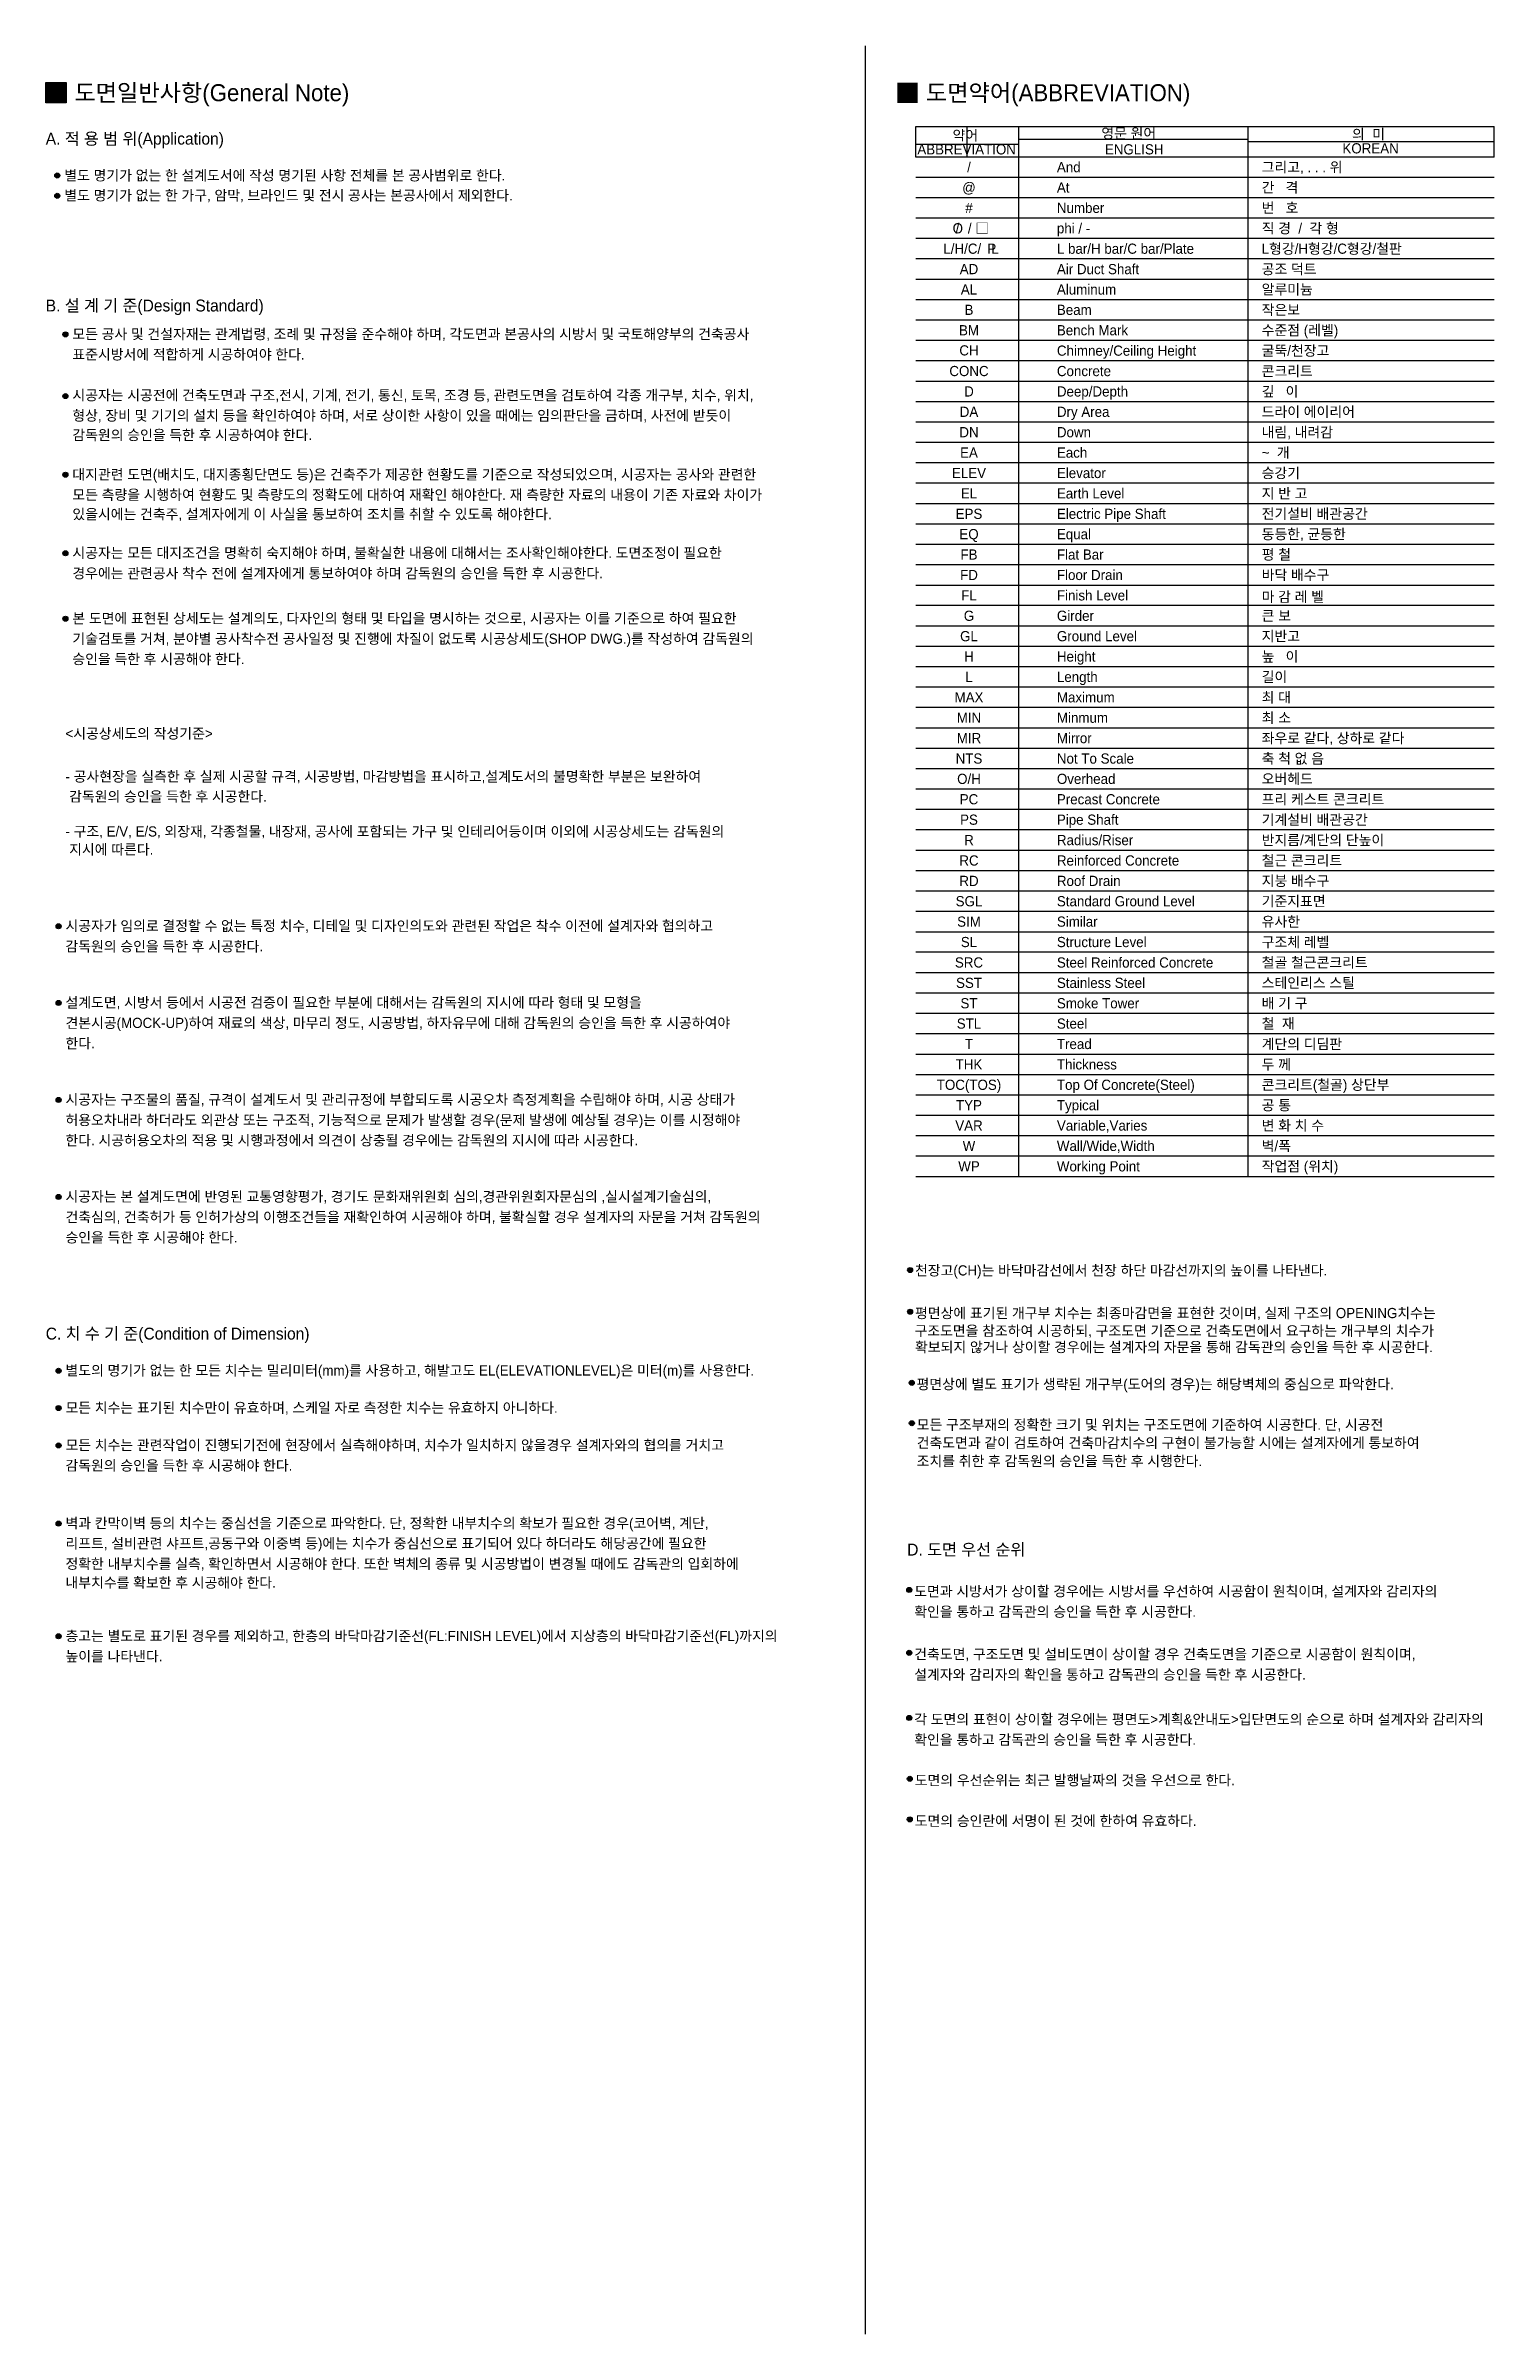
# Model space of a CAD drawing. Header units: millimetres. Extents: x 1921818 to 1960781, y -1457776 to -1430526.
# Drawn here: x 1921818 to 1939070, y -1457776 to -1430526 of the extents above; entities that cross this region are included whole.
import ezdxf
from ezdxf.enums import TextEntityAlignment as Align

# ---------------------------------------------------------------- set-up
doc = ezdxf.new("R2010")
doc.units = ezdxf.units.MM
doc.header["$LTSCALE"] = 200
for name, color, linetype in [('001dmp-FORM', 7, 'Continuous'), ('003dmp-TIT', 2, 'Continuous'), ('A-TXT-M', 3, 'Continuous'), ('AA-XXXX-TEX1', 3, 'Continuous')]:
    doc.layers.add(name, color=color, linetype=linetype)
doc.styles.add('TEXT1', font='')
doc.styles.add('돋움', font='')
doc.styles.get('TEXT1').set_extended_font_data('Dotum')
doc.styles.get('돋움').set_extended_font_data('Dotum')

msp = doc.modelspace()

# ---------------------------------------------------------------- texts
at = {"layer": '003dmp-TIT', "color": 3, "style": '돋움'}
for s, p in [('도면일반사항(General Note)', (1922159, -1431085)), ('도면약어(ABBREVIATION) ', (1932301, -1431085))]:
    msp.add_text(s, height=202.36, dxfattribs=at).set_placement(p, align=Align.MIDDLE_LEFT)
at = {"layer": 'A-TXT-M', "style": '돋움'}
for s, height, p in [('ABBREVIATION', 121.41, (1932199, -1431820)), ('약어', 121.4, (1932618, -1431653)), ('영문 원어', 121.4, (1934390, -1431628)), ('ENGLISH', 121.4, (1934433, -1431820)), ('KOREAN', 121.4, (1937262, -1431808)), ('의  미', 121.4, (1937376, -1431640)), ('And', 121.4, (1933861, -1432032)), ('그리고, . . . 위', 121.41, (1936300, -1432032)), ('At', 121.4, (1933861, -1432274)), ('간   격 ', 121.4, (1936300, -1432274)), ('Number', 121.4, (1933861, -1432517)), ('번   호', 121.4, (1936300, -1432517)), ('phi / - ', 121.4, (1933861, -1432760)), ('직 경  /  각 형', 121.41, (1936300, -1432760)), ('L bar/H bar/C bar/Plate', 121.41, (1933861, -1433003)), ('L형강/H형강/C형강/철판', 121.41, (1936300, -1433003)), ('Air Duct Shaft', 121.41, (1933861, -1433246)), ('공조 덕트', 121.4, (1936300, -1433246)), ('Aluminum', 121.4, (1933861, -1433488)), ('Beam', 121.4, (1933861, -1433731)), ('작은보', 121.4, (1936300, -1433731)), ('알루미늄', 121.4, (1936300, -1433488)), ('Bench Mark', 121.4, (1933861, -1433974)), ('수준점 (레벨)', 121.4, (1936300, -1433974)), ('Chimney/Ceiling Height', 121.41, (1933861, -1434217)), ('굴뚝/천장고', 121.4, (1936300, -1434217)), ('Concrete', 121.4, (1933861, -1434460)), ('콘크리트', 121.4, (1936300, -1434460)), ('Deep/Depth', 121.4, (1933861, -1434703)), ('깊   이', 121.4, (1936300, -1434703)), ('Dry Area', 121.4, (1933861, -1434945)), ('드라이 에이리어', 121.4, (1936300, -1434945)), ('Down', 121.4, (1933861, -1435188)), ('내림, 내려감', 121.4, (1936300, -1435188)), ('Each', 121.4, (1933861, -1435431)), ('~  개', 121.4, (1936300, -1435431)), ('Elevator', 121.4, (1933861, -1435674)), ('Earth Level', 121.41, (1933861, -1435917)), ('승강기', 121.4, (1936300, -1435674)), ('지 반 고', 121.4, (1936300, -1435917)), ('Electric Pipe Shaft', 121.41, (1933861, -1436160)), ('전기설비 배관공간', 121.4, (1936300, -1436160)), ('Equal', 121.4, (1933861, -1436402)), ('동등한, 균등한', 121.4, (1936300, -1436402)), ('Flat Bar', 121.4, (1933861, -1436645)), ('평 철', 121.4, (1936300, -1436645)), ('Floor Drain', 121.41, (1933861, -1436888)), ('바닥 배수구', 121.4, (1936300, -1436888)), ('Finish Level', 121.41, (1933861, -1437131)), ('마 감 레 벨 ', 121.4, (1936300, -1437148)), ('Girder', 121.4, (1933861, -1437374)), ('큰 보', 121.4, (1936300, -1437374)), ('Ground Level', 121.41, (1933861, -1437617)), ('지반고', 121.4, (1936300, -1437617)), ('Height', 121.4, (1933861, -1437859)), ('Length', 121.4, (1933861, -1438102)), ('높   이', 121.4, (1936300, -1437859)), ('길이', 121.4, (1936300, -1438102)), ('Maximum', 121.4, (1933861, -1438345)), ('최 대', 121.4, (1936300, -1438345)), ('Minmum', 121.4, (1933861, -1438588)), ('최 소 ', 121.4, (1936300, -1438588)), ('Mirror', 121.4, (1933861, -1438831)), ('좌우로 같다, 상하로 같다', 121.41, (1936300, -1438831)), ('Not To Scale', 121.41, (1933861, -1439074)), ('축 척 없 음', 121.4, (1936300, -1439074)), ('Overhead', 121.4, (1933861, -1439316)), ('오버헤드', 121.4, (1936300, -1439316)), ('Precast Concrete', 121.41, (1933861, -1439559)), ('프리 케스트 콘크리트', 121.41, (1936300, -1439559)), ('Pipe Shaft', 121.4, (1933861, -1439802)), ('기계설비 배관공간', 121.4, (1936300, -1439802)), ('Radius/Riser', 121.41, (1933861, -1440045)), ('Reinforced Concrete', 121.41, (1933861, -1440288)), ('철근 콘크리트', 121.4, (1936300, -1440288)), ('반지름/계단의 단높이', 121.41, (1936300, -1440045)), ('Roof Drain', 121.4, (1933861, -1440531)), ('지붕 배수구', 121.4, (1936300, -1440531)), ('Standard Ground Level ', 121.41, (1933861, -1440773)), ('기준지표면', 121.4, (1936300, -1440773)), ('Similar', 121.4, (1933861, -1441016)), ('유사한', 121.4, (1936300, -1441016)), ('Structure Level', 121.41, (1933861, -1441259)), ('구조체 레벨', 121.4, (1936300, -1441259)), ('Steel Reinforced Concrete', 121.41, (1933861, -1441503)), ('철골 철근콘크리트', 121.4, (1936300, -1441502)), ('Stainless Steel', 121.41, (1933861, -1441745)), ('스테인리스 스틸', 121.4, (1936300, -1441745)), ('Smoke Tower', 121.41, (1933861, -1441988)), ('배 기 구', 121.4, (1936300, -1441988)), ('Steel', 121.4, (1933861, -1442230)), ('철  재 ', 121.4, (1936300, -1442230)), ('계단의 디딤판', 121.4, (1936300, -1442473)), ('Tread', 121.4, (1933861, -1442473)), ('Thickness', 121.4, (1933861, -1442716)), ('두 께', 121.4, (1936300, -1442716)), ('Top Of Concrete(Steel)', 121.41, (1933861, -1442959)), ('콘크리트(철골) 상단부', 121.41, (1936300, -1442959)), ('Typical', 121.4, (1933861, -1443202)), ('공 통', 121.4, (1936300, -1443202)), ('Variable,Varies', 121.41, (1933861, -1443444)), ('변 화 치 수', 121.4, (1936300, -1443444)), ('Wall/Wide,Width', 121.41, (1933861, -1443687)), ('벽/폭', 121.4, (1936300, -1443687)), ('Working Point', 121.41, (1933861, -1443930)), ('작업점 (위치)', 121.4, (1936300, -1443930))]:
    msp.add_text(s, height=height, dxfattribs=at).set_placement(p)
for s, height, p in [('/', 121, (1932814, -1432032)), ('@', 121, (1932814, -1432274)), ('#', 121, (1932814, -1432517)), ('O', 121, (1932681, -1432760)), ('/', 121, (1932677, -1432761)), ('/ □', 121.4, (1932928, -1432760)), ('L/H/C/', 121.4, (1932734, -1433003)), ('P', 121, (1933086, -1433003)), ('L', 121, (1933123, -1433003)), ('AD', 121.4, (1932814, -1433246)), ('AL', 121.4, (1932814, -1433488)), ('B', 121, (1932814, -1433731)), ('BM', 121.4, (1932814, -1433974)), ('CH', 121.4, (1932814, -1434214)), ('CONC', 121.4, (1932814, -1434460)), ('D', 121, (1932814, -1434703)), ('DA', 121.4, (1932814, -1434945)), ('DN', 121.4, (1932814, -1435188)), ('EA', 121.4, (1932814, -1435431)), ('ELEV', 121.4, (1932814, -1435674)), ('EL', 121.4, (1932814, -1435917)), ('EPS', 121.4, (1932814, -1436160)), ('EQ', 121.4, (1932814, -1436402)), ('FB', 121.4, (1932814, -1436645)), ('FD', 121.4, (1932814, -1436888)), ('FL', 121.4, (1932814, -1437131)), ('G', 121, (1932814, -1437374)), ('GL', 121.4, (1932814, -1437617)), ('H', 121, (1932814, -1437859)), ('L', 121, (1932814, -1438102)), ('MAX', 121.4, (1932814, -1438345)), ('MIN', 121.4, (1932814, -1438588)), ('MIR', 121.4, (1932814, -1438831)), ('NTS', 121.4, (1932814, -1439074)), ('O/H', 121.4, (1932814, -1439316)), ('PC', 121.4, (1932814, -1439559)), ('PS', 121.4, (1932814, -1439802)), ('R', 121, (1932814, -1440045)), ('RC', 121.4, (1932814, -1440288)), ('RD', 121.4, (1932814, -1440531)), ('SGL', 121.4, (1932814, -1440773)), ('SIM', 121.4, (1932814, -1441016)), ('SL', 121.4, (1932814, -1441259)), ('SRC', 121.4, (1932814, -1441502)), ('SST', 121.4, (1932814, -1441745)), ('ST', 121.4, (1932814, -1441988)), ('STL', 121.4, (1932814, -1442230)), ('THK', 121.4, (1932814, -1442716)), ('T', 121, (1932814, -1442473)), ('TOC(TOS)', 121.4, (1932814, -1442959)), ('TYP', 121.4, (1932814, -1443202)), ('VAR', 121.4, (1932814, -1443444)), ('W', 121, (1932814, -1443687)), ('WP', 121.4, (1932814, -1443930))]:
    msp.add_text(s, height=height, dxfattribs=at).set_placement(p, align=Align.CENTER)
at = {"layer": 'AA-XXXX-TEX1', "style": 'TEXT1'}
for s, height, p in [('A. 적 용 범 위(Application)', 141.65, (1921818, -1431703)), ('별도 명기가 없는 한 설계도서에 작성 명기된 사항 전체를 본 공사범위로 한다. ', 121.41, (1922039, -1432130)), ('별도 명기가 없는 한 가구, 암막, 브라인드 및 전시 공사는 본공사에서 제외한다.', 121.41, (1922039, -1432368)), ('B. 설 계 기 준(Design Standard)', 141.65, (1921818, -1433690)), ('모든 공사 및 건설자재는 관계법령, 조례 및 규정을 준수해야 하며, 각도면과 본공사의 시방서 및 국토해양부의 건축공사 ', 121.41, (1922135, -1434019)), ('표준시방서에 적합하게 시공하여야 한다.', 121.41, (1922135, -1434262)), ('시공자는 시공전에 건축도면과 구조,전시, 기계, 전기, 통신, 토목, 조경 등, 관련도면을 검토하여 각종 개구부, 치수, 위치, ', 121.41, (1922135, -1434748)), ('형상, 장비 및 기기의 설치 등을 확인하여야 하며, 서로 상이한 사항이 있을 때에는 임의판단을 금하며, 사전에 받듯이', 121.41, (1922135, -1434990)), ('감독원의 승인을 득한 후 시공하여야 한다. ', 121.41, (1922135, -1435221)), ('모든 측량을 시행하여 현황도 및 측량도의 정확도에 대하여 재확인 해야한다. 재 측량한 자료의 내용이 기존 자료와 차이가   ', 121.41, (1922135, -1435933)), ('대지관련 도면(배치도, 대지종횡단면도 등)은 건축주가 제공한 현황도를 기준으로 작성되었으며, 시공자는 공사와 관련한 ', 121.41, (1922135, -1435691)), ('있을시에는 건축주, 설계자에게 이 사실을 통보하여 조치를 취할 수 있도록 해야한다.', 121.41, (1922135, -1436164)), ('시공자는 모든 대지조건을 명확히 숙지해야 하며, 불확실한 내용에 대해서는 조사확인해야한다. 도면조정이 필요한 ', 121.41, (1922135, -1436625)), ('경우에는 관련공사 착수 전에 설계자에게 통보하여야 하며 감독원의 승인을 득한 후 시공한다.', 121.41, (1922135, -1436868)), ('본 도면에 표현된 상세도는 설계의도, 다자인의 형태 및 타입을 명시하는 것으로, 시공자는 이를 기준으로 하여 필요한 ', 121.41, (1922135, -1437404)), ('기술검토를 거쳐, 분야별 공사착수전 공사일정 및 진행에 차질이 없도록 시공상세도(SHOP DWG.)를 작성하여 감독원의 ', 121.41, (1922135, -1437647)), ('승인을 득한 후 시공해야 한다.', 121.41, (1922135, -1437889)), ('<시공상세도의 작성기준>', 121.41, (1922053, -1438776)), ('- 공사현장을 실측한 후 실제 시공할 규격, 시공방법, 마감방법을 표시하고,설계도서의 불명확한 부분은 보완하여', 121.41, (1922053, -1439288)), (' 감독원의 승인을 득한 후 시공한다. ', 121.41, (1922053, -1439526)), ('- 구조, E/V, E/S, 외장재, 각종철물, 내장재, 공사에 포함되는 가구 및 인테리어등이며 이외에 시공상세도는 감독원의', 121.41, (1922053, -1439942)), (' 지시에 따른다.', 121.4, (1922053, -1440157)), ('시공자가 임의로 결정할 수 없는 특정 치수, 디테일 및 디자인의도와 관련된 작업은 착수 이전에 설계자와 협의하고 ', 121.41, (1922053, -1441067)), ('감독원의 승인을 득한 후 시공한다.', 121.41, (1922053, -1441310)), ('설계도면, 시방서 등에서 시공전 검증이 필요한 부분에 대해서는 감독원의 지시에 따라 형태 및 모형을 ', 121.41, (1922053, -1441979)), ('한다.', 121.4, (1922053, -1442465)), ('견본시공(MOCK-UP)하여 재료의 색상, 마무리 정도, 시공방법, 하자유무에 대해 감독원의 승인을 득한 후 시공하여야', 121.41, (1922053, -1442222)), ('시공자는 구조물의 품질, 규격이 설계도서 및 관리규정에 부합되도록 시공오차 측정계획을 수립해야 하며, 시공 상태가 ', 121.41, (1922053, -1443135)), ('허용오차내라 하더라도 외관상 또는 구조적, 기능적으로 문제가 발생할 경우(문제 발생에 예상될 경우)는 이를 시정해야 ', 121.41, (1922053, -1443378)), ('한다. 시공허용오차의 적용 및 시행과정에서 의견이 상충될 경우에는 감독원의 지시에 따라 시공한다.  ', 121.41, (1922053, -1443620)), ('시공자는 본 설계도면에 반영된 교통영향평가, 경기도 문화재위원회 심의,경관위원회자문심의 ,실시설계기술심의, ', 121.41, (1922053, -1444290)), ('건축심의, 건축허가 등 인허가상의 이행조건들을 재확인하여 시공해야 하며, 불확실할 경우 설계자의 자문을 거쳐 감독원의', 121.41, (1922053, -1444533)), ('승인을 득한 후 시공해야 한다.   ', 121.41, (1922053, -1444776)), ('천장고(CH)는 바닥마감선에서 천장 하단 마감선까지의 높이를 나타낸다.', 121.41, (1932171, -1445169)), ('평면상에 표기된 개구부 치수는 최종마감면을 표현한 것이며, 실제 구조의 OPENING치수는', 121.41, (1932171, -1445677)), ('C. 치 수 기 준(Condition of Dimension)', 141.65, (1921818, -1445932)), ('구조도면을 참조하여 시공하되, 구조도면 기준으로 건축도면에서 요구하는 개구부의 치수가', 121.41, (1932165, -1445888)), ('확보되지 않거나 상이할 경우에는 설계자의 자문을 통해 감독관의 승인을 득한 후 시공한다.', 121.41, (1932171, -1446082)), ('별도의 명기가 없는 한 모든 치수는 밀리미터(mm)를 사용하고, 해발고도 EL(ELEVATIONLEVEL)은 미터(m)를 사용한다.', 121.41, (1922053, -1446360)), ('평면상에 별도 표기가 생략된 개구부(도어의 경우)는 해당벽체의 중심으로 파악한다.', 121.41, (1932190, -1446524)), ('모든 치수는 표기된 치수만이 유효하며, 스케일 자로 측정한 치수는 유효하지 아니하다.', 121.41, (1922053, -1446804)), ('모든 구조부재의 정확한 크기 및 위치는 구조도면에 기준하여 시공한다. 단, 시공전 ', 121.41, (1932191, -1447006)), ('모든 치수는 관련작업이 진행되기전에 현장에서 실측해야하며, 치수가 일치하지 않을경우 설계자와의 협의를 거치고 ', 121.41, (1922053, -1447249)), ('건축도면과 같이 검토하여 건축마감치수의 구현이 불가능할 시에는 설계자에게 통보하여', 121.41, (1932191, -1447222)), ('감독원의 승인을 득한 후 시공해야 한다.', 121.41, (1922053, -1447492)), ('조치를 취한 후 감독원의 승인을 득한 후 시행한다.', 121.41, (1932191, -1447439)), ('벽과 칸막이벽 등의 치수는 중심선을 기준으로 파악한다. 단, 정확한 내부치수의 확보가 필요한 경우(코어벽, 계단, ', 121.41, (1922053, -1448179)), ('리프트, 설비관련 샤프트,공동구와 이중벽 등)에는 치수가 중심선으로 표기되어 있다 하더라도 해당공간에 필요한', 121.41, (1922053, -1448419)), ('정확한 내부치수를 실측, 확인하면서 시공해야 한다. 또한 벽체의 종류 및 시공방법이 변경될 때에도 감독관의 입회하에 ', 121.41, (1922053, -1448662)), ('D. 도면 우선 순위', 141.65, (1932078, -1448504)), ('내부치수를 확보한 후 시공해야 한다.', 121.41, (1922053, -1448887)), ('도면과 시방서가 상이할 경우에는 시방서를 우선하여 시공함이 원칙이며, 설계자와 감리자의', 121.41, (1932162, -1448990)), ('확인을 통하고 감독관의 승인을 득한 후 시공한다.', 121.41, (1932162, -1449233)), ('층고는 별도로 표기된 경우를 제외하고, 한층의 바닥마감기준선(FL:FINISH LEVEL)에서 지상층의 바닥마감기준선(FL)까지의 ', 121.41, (1922053, -1449522)), ('높이를 나타낸다.  ', 121.41, (1922053, -1449764)), ('건축도면, 구조도면 및 설비도면이 상이할 경우 건축도면을 기준으로 시공함이 원칙이며,', 121.41, (1932162, -1449739)), ('설계자와 감리자의 확인을 통하고 감독관의 승인을 득한 후 시공한다.', 121.41, (1932162, -1449982)), ('각 도면의 표현이 상이할 경우에는 평면도>계획&안내도>입단면도의 순으로 하며 설계자와 감리자의', 121.41, (1932162, -1450514)), ('확인을 통하고 감독관의 승인을 득한 후 시공한다.', 121.41, (1932162, -1450757)), ('도면의 우선순위는 최근 발행날짜의 것을 우선으로 한다.', 121.41, (1932168, -1451240)), ('도면의 승인란에 서명이 된 것에 한하여 유효하다.', 121.41, (1932168, -1451724))]:
    msp.add_text(s, height=height, dxfattribs=at).set_placement(p)

# ---------------------------------------------------------------- hatches: boundary and pattern name
at = {"layer": '003dmp-TIT'}
for points in [[(1921818, -1430964), (1921818, -1431207), (1922061, -1431207), (1922061, -1430964)], [(1931960, -1430964), (1932203, -1430964), (1932203, -1431207), (1931960, -1431207)]]:
    msp.add_hatch(color=3, dxfattribs=at).paths.add_polyline_path(points)
at = {"layer": 'AA-XXXX-TEX1'}
for points in [[(1921986, -1432071, 1), (1921926, -1432071, 1)], [(1921986, -1432313, 1), (1921926, -1432313, 1)], [(1922082, -1433963, 1), (1922022, -1433963, 1)], [(1922082, -1434698, 1), (1922022, -1434698, 1)], [(1922082, -1435634, 1), (1922022, -1435634, 1)], [(1922082, -1436569, 1), (1922022, -1436569, 1)], [(1922082, -1437348, 1), (1922022, -1437348, 1)], [(1922001, -1441011, 1), (1921941, -1441011, 1)], [(1922001, -1441923, 1), (1921941, -1441923, 1)], [(1922001, -1443079, 1), (1921941, -1443079, 1)], [(1922001, -1444234, 1), (1921941, -1444234, 1)], [(1932143, -1445105, 1), (1932082, -1445105, 1)], [(1932143, -1445600, 1), (1932083, -1445600, 1)], [(1922001, -1446304, 1), (1921941, -1446304, 1)], [(1932162, -1446447, 1), (1932102, -1446447, 1)], [(1922001, -1446748, 1), (1921941, -1446748, 1)], [(1932163, -1446928, 1), (1932103, -1446928, 1)], [(1922001, -1447193, 1), (1921941, -1447193, 1)], [(1922001, -1448123, 1), (1921941, -1448123, 1)], [(1932133, -1448913, 1), (1932073, -1448913, 1)], [(1922001, -1449465, 1), (1921941, -1449465, 1)], [(1932133, -1449662, 1), (1932073, -1449662, 1)], [(1932133, -1450437, 1), (1932073, -1450437, 1)], [(1932140, -1451163, 1), (1932079, -1451163, 1)], [(1932140, -1451646, 1), (1932079, -1451646, 1)]]:
    msp.add_hatch(color=256, dxfattribs=at).paths.add_polyline_path(points)

# ---------------------------------------------------------------- linework, layer by layer
at = {"layer": '001dmp-FORM', "color": 2}
msp.add_line((1931576, -1430526), (1931576, -1457776), dxfattribs=at)
at = {"layer": '001dmp-FORM', "color": 3}
for p, q in [((1932179, -1431487), (1939070, -1431487)), ((1939070, -1431851), (1932179, -1431851)), ((1939070, -1443993), (1932179, -1443993))]:
    msp.add_line(p, q, dxfattribs=at)
at = {"layer": '001dmp-FORM'}
for p, q in [((1933403, -1431487), (1933403, -1443993)), ((1936134, -1431487), (1936134, -1443993))]:
    msp.add_line(p, q, dxfattribs=at)
at = {"layer": '001dmp-FORM', "color": 251}
for p, q in [((1939070, -1432094), (1932179, -1432094)), ((1939070, -1432337), (1932179, -1432337)), ((1939070, -1432580), (1932179, -1432580)), ((1939070, -1432822), (1932179, -1432822)), ((1939070, -1433065), (1932179, -1433065)), ((1939070, -1433308), (1932179, -1433308)), ((1939070, -1433551), (1932179, -1433551)), ((1939070, -1433794), (1932179, -1433794)), ((1939070, -1434037), (1932179, -1434037)), ((1939070, -1434279), (1932179, -1434279)), ((1939070, -1434522), (1932179, -1434522)), ((1939070, -1434765), (1932179, -1434765)), ((1939070, -1435008), (1932179, -1435008)), ((1939070, -1435251), (1932179, -1435251)), ((1939070, -1435494), (1932179, -1435494)), ((1939070, -1435736), (1932179, -1435736)), ((1939070, -1435979), (1932179, -1435979)), ((1939070, -1436222), (1932179, -1436222)), ((1939070, -1436465), (1932179, -1436465)), ((1939070, -1436708), (1932179, -1436708)), ((1939070, -1436951), (1932179, -1436951)), ((1939070, -1437193), (1932179, -1437193)), ((1939070, -1437436), (1932179, -1437436)), ((1939070, -1437679), (1932179, -1437679)), ((1939070, -1437922), (1932179, -1437922)), ((1939070, -1438165), (1932179, -1438165)), ((1939070, -1438407), (1932179, -1438407)), ((1939070, -1438650), (1932179, -1438650)), ((1939070, -1438893), (1932179, -1438893)), ((1939070, -1439136), (1932179, -1439136)), ((1939070, -1439379), (1932179, -1439379)), ((1939070, -1439622), (1932179, -1439622)), ((1939070, -1439864), (1932179, -1439864)), ((1939070, -1440107), (1932179, -1440107)), ((1939070, -1440350), (1932179, -1440350)), ((1939070, -1440593), (1932179, -1440593)), ((1939070, -1440836), (1932179, -1440836)), ((1939070, -1441079), (1932179, -1441079)), ((1939070, -1441321), (1932179, -1441321)), ((1939070, -1441564), (1932179, -1441564)), ((1939070, -1441807), (1932179, -1441807)), ((1939070, -1442050), (1932179, -1442050)), ((1939070, -1442293), (1932179, -1442293)), ((1939070, -1442536), (1932179, -1442536)), ((1939070, -1442778), (1932179, -1442778)), ((1939070, -1443021), (1932179, -1443021)), ((1939070, -1443264), (1932179, -1443264)), ((1939070, -1443507), (1932179, -1443507)), ((1939070, -1443750), (1932179, -1443750))]:
    msp.add_line(p, q, dxfattribs=at)
at = {"layer": '003dmp-TIT', "color": 3}
msp.add_lwpolyline([(1921818, -1430964), (1922061, -1430964), (1922061, -1431207), (1921818, -1431207)], close=True, dxfattribs=at)
at = {"layer": 'AA-XXXX-TEX1'}
for centre in [(1921956, -1432071), (1921956, -1432313), (1922052, -1433963), (1922052, -1434698), (1922052, -1435634), (1922052, -1436569), (1922052, -1437348), (1921971, -1441011), (1921971, -1441923), (1921971, -1443079), (1921971, -1444234), (1932113, -1445105), (1932113, -1445600), (1921971, -1446304), (1932132, -1446447), (1921971, -1446748), (1932133, -1446928), (1921971, -1447193), (1921971, -1448123), (1932103, -1448913), (1921971, -1449465), (1932103, -1449662), (1932103, -1450437), (1932109, -1451163), (1932109, -1451646)]:
    msp.add_circle(centre, 30.1, dxfattribs=at)
at = {"layer": 'Defpoints'}
for p, q in [((1932179, -1431851), (1932179, -1431487)), ((1933403, -1431701), (1932179, -1431701)), ((1932791, -1431851), (1932791, -1431487)), ((1936134, -1431641), (1933403, -1431641)), ((1939070, -1431669), (1936134, -1431669)), ((1939070, -1431851), (1939070, -1431487))]:
    msp.add_line(p, q, dxfattribs=at)

msp.set_redraw_order([(e.dxf.handle, doc.entitydb.next_handle()) for e in msp.query("TEXT MTEXT ATTDEF DIMENSION ARC_DIMENSION")])  # texts and dimensions are drawn at this point

doc.saveas('drawing.dxf')
